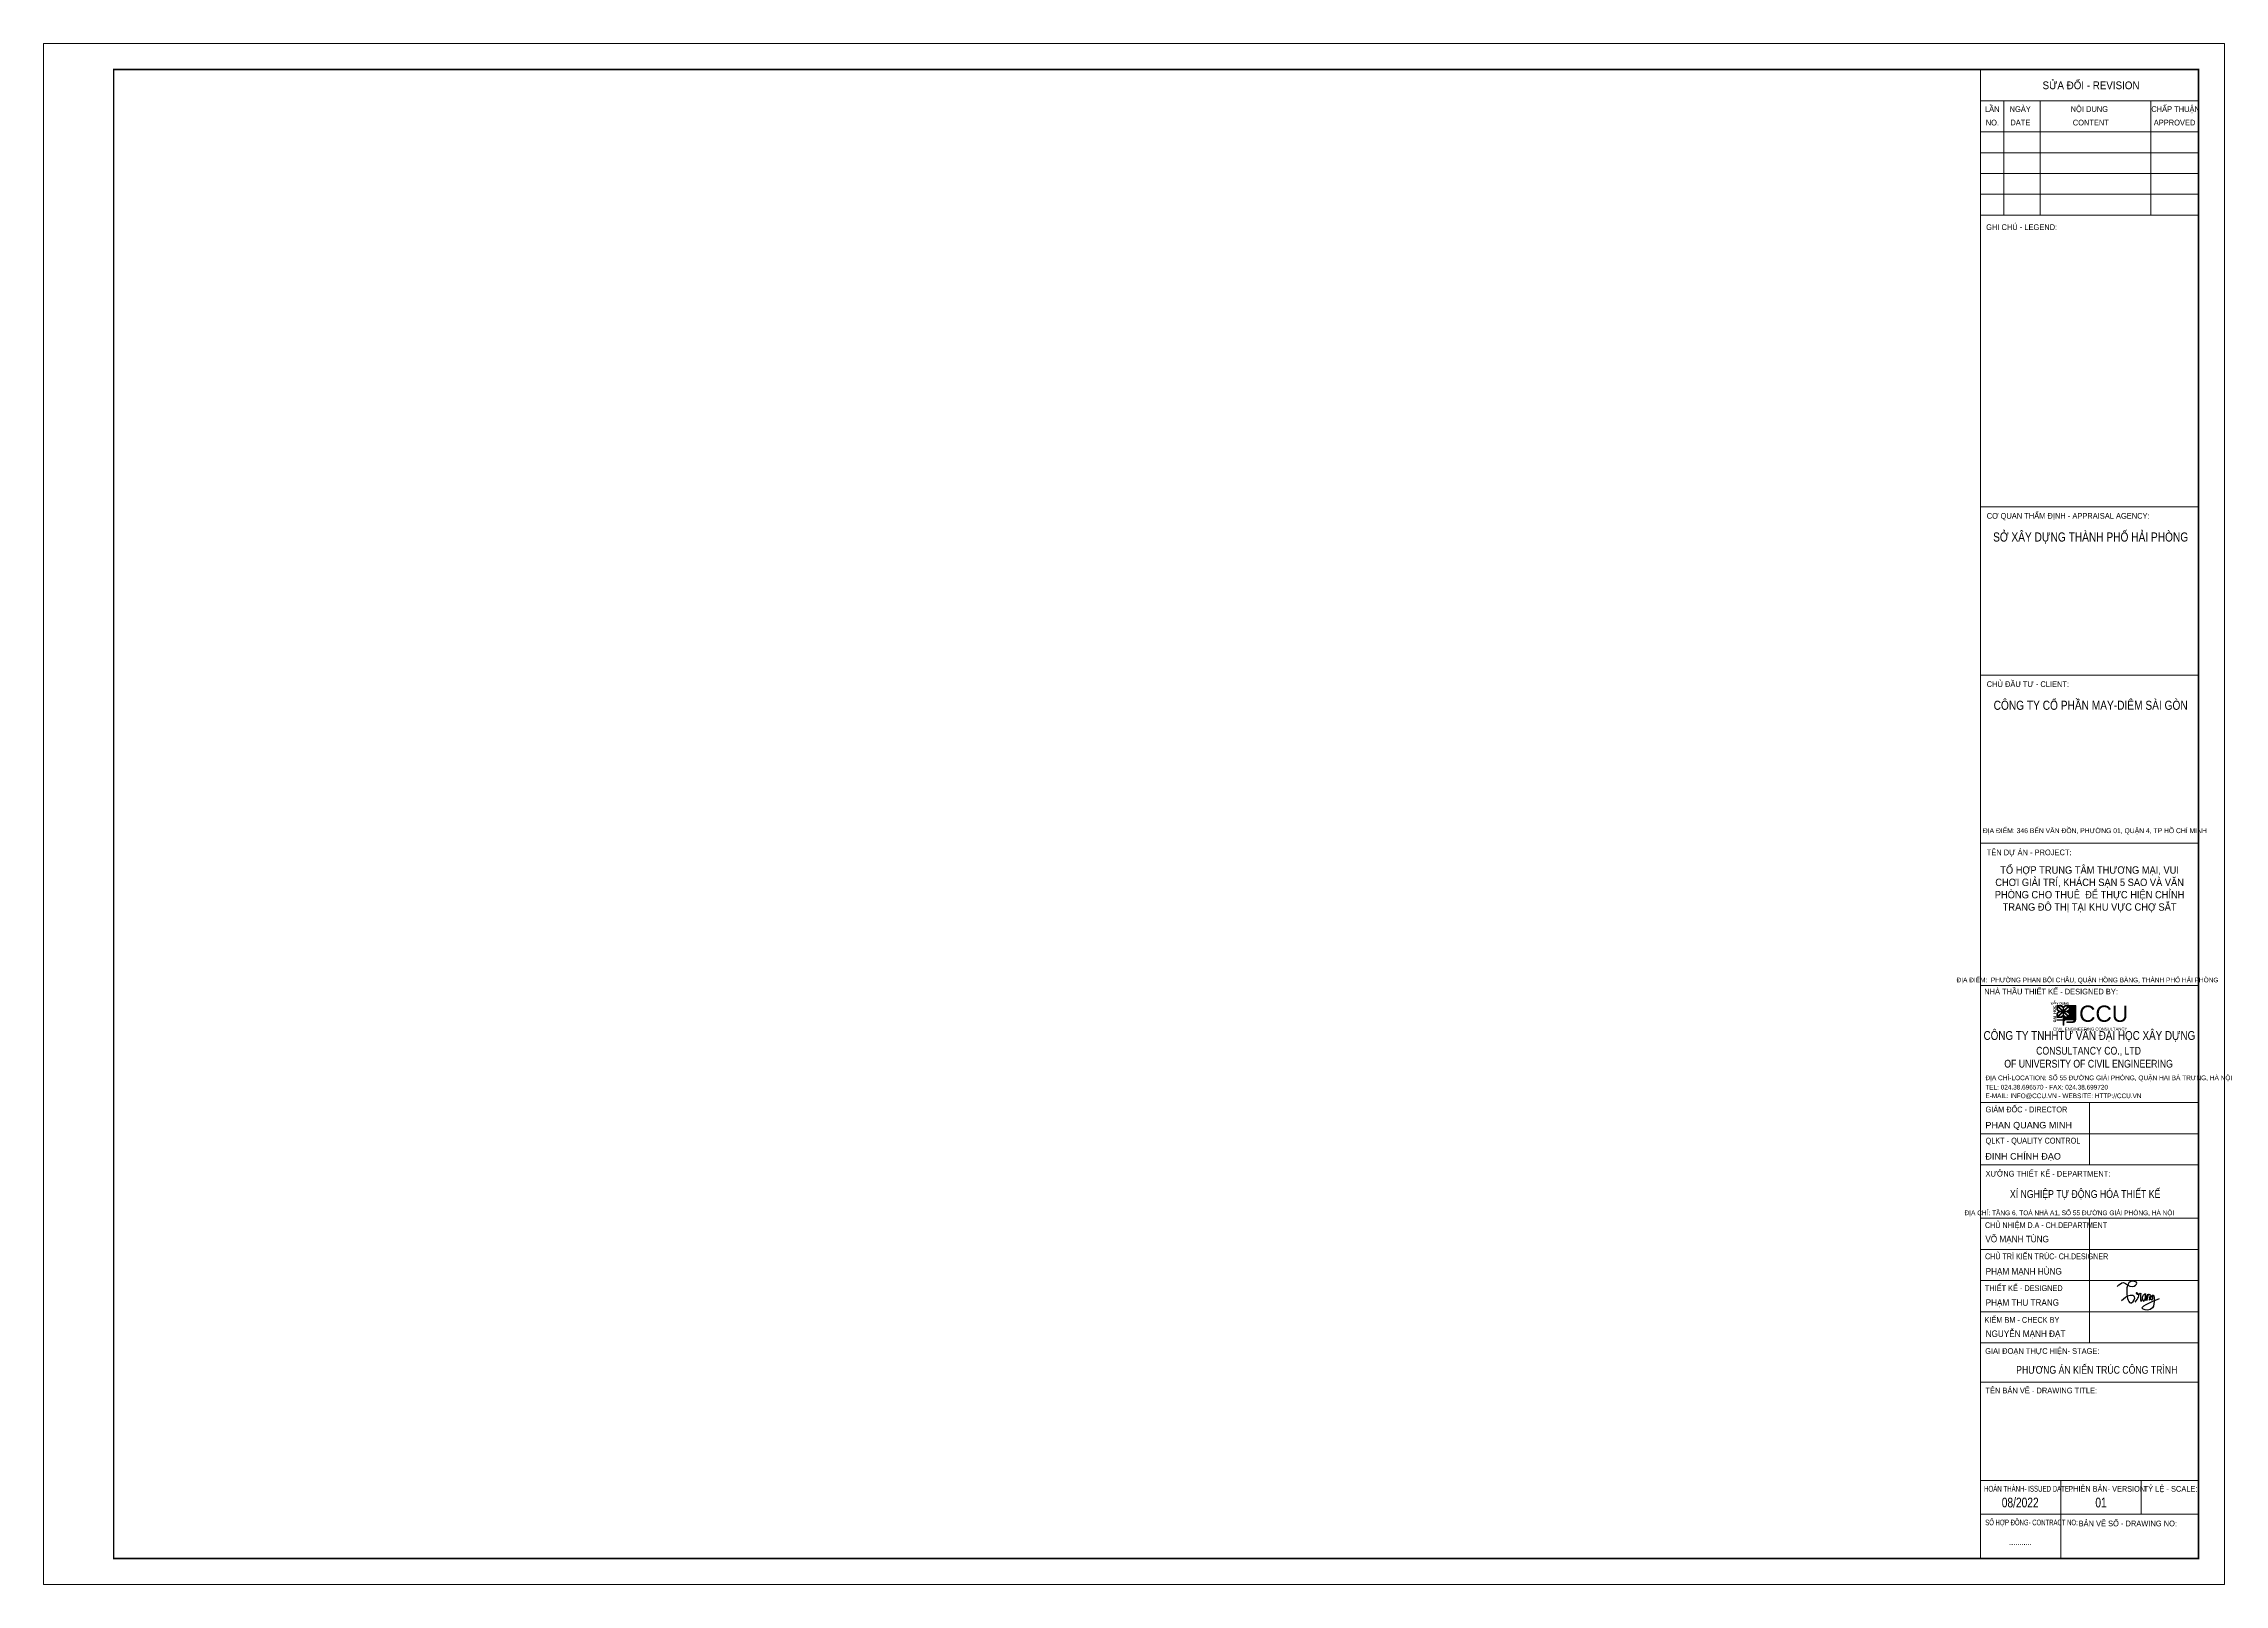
# Model space of a CAD drawing. Header units: millimetres. Extents: x 500704 to 501545, y -913 to -319.
import ezdxf
from ezdxf.enums import TextEntityAlignment as Align

# ---------------------------------------------------------------- set-up
doc = ezdxf.new("R2010")
doc.units = ezdxf.units.MM
doc.header["$MEASUREMENT"] = 0
doc.layers.get('0').update_dxf_attribs({"lineweight": 5})
doc.layers.get('DEFPOINTS').update_dxf_attribs({"color": 255, "lineweight": 0})
for name, color, linetype, lineweight in [('khung', 7, 'Continuous', 60), ('KT-Chu viet', 255, 'Continuous', 20), ('KT-Net thay', 7, 'Continuous', 15), ('TEXT', 7, 'Continuous', 5)]:
    doc.layers.add(name, color=color, linetype=linetype, lineweight=lineweight)
doc.styles.add('51KHUNG TEN$0$khung ten A1$1$Standard', font='', dxfattribs={"width": 0.9})
doc.styles.add('Arial', font='arial.ttf')
doc.styles.add('Khung ten KT A2$0$Khung A2$0$Khung A2$0$khung ten A1$1$Standard', font='')
doc.styles.add('SD-T2-B', font='arialbd.ttf')
doc.styles.get('51KHUNG TEN$0$khung ten A1$1$Standard').set_extended_font_data('.VnArialH')
doc.styles.get('Khung ten KT A2$0$Khung A2$0$Khung A2$0$khung ten A1$1$Standard').set_extended_font_data('.VnArialH')

# ---------------------------------------------------------------- blocks, each defined once
blk = doc.blocks.new('A$C067E0FED')
at = {"ltscale": 500, "true_color": 0x0e489d}
h = blk.add_hatch(color=154, dxfattribs=at)
h.dxf.hatch_style = 1
h.paths.add_polyline_path([(933, 986), (707, 985), (538, 985), (471, 921), (405, 985), (235, 985), (235, 835), (311, 766), (235, 697), (235, 547), (405, 547), (471, 611), (471, 459), (235, 459), (235, 444), (471, 444), (471, 256), (491, 256), (491, 371, -0.414197), (571, 451), (886, 452, -0.350385), (804, 386), (605, 386), (605, 363), (833, 363, 0.414214), (933, 463)])
h.paths.add_polyline_path([(687, 688), (687, 579), (497, 756), (613, 756)], flags=16)
h.paths.add_polyline_path([(613, 776), (497, 776), (687, 953), (687, 844)], flags=16)
h.paths.add_polyline_path([(671, 567), (546, 567), (481, 629), (481, 743)], flags=16)
h.paths.add_polyline_path([(481, 789), (481, 903), (546, 965), (671, 965)], flags=16)
h.paths.add_polyline_path([(461, 629), (397, 567), (271, 567), (461, 743)], flags=16)
h.paths.add_polyline_path([(461, 789), (271, 965), (397, 965), (461, 903)], flags=16)
h.paths.add_polyline_path([(446, 756), (255, 579), (255, 688), (329, 756)], flags=16)
h.paths.add_polyline_path([(446, 776), (329, 776), (255, 844), (255, 953)], flags=16)
at = {"color": 154, "ltscale": 500, "true_color": 0x0e489d}
blk.add_line((707, 985), (933, 986), dxfattribs=at)
for points in [[(235, 835), (235, 985), (405, 985), (471, 921)], [(311, 766), (235, 835)], [(329, 776), (255, 844), (255, 953), (446, 776)], [(461, 903), (461, 789), (271, 965), (397, 965), (461, 903)], [(707, 985), (538, 985), (471, 921)], [(481, 903), (481, 789), (671, 965), (546, 965), (481, 903)], [(613, 776), (687, 844), (687, 953), (497, 776)], [(311, 766), (235, 697)], [(235, 697), (235, 547)], [(235, 697), (235, 547), (405, 547), (471, 611)], [(471, 459), (235, 459), (235, 444), (471, 444)], [(329, 756), (255, 688), (255, 579), (446, 756)], [(461, 629), (461, 743), (271, 567), (397, 567), (461, 629)], [(329, 776), (446, 776)], [(446, 756), (329, 756)], [(471, 611), (471, 459)], [(471, 444), (471, 256)], [(481, 629), (481, 743), (671, 567), (546, 567), (481, 629)], [(497, 776), (613, 776)], [(613, 756), (687, 688), (687, 579), (497, 756)], [(613, 756), (497, 756)]]:
    blk.add_lwpolyline(points, dxfattribs=at)
for points in [[(804, 386), (605, 386), (605, 363), (833, 363, 0.414214), (933, 463), (933, 986)], [(471, 256), (491, 256), (491, 371, -0.414214), (571, 451), (886, 452)]]:
    blk.add_lwpolyline(points, format="xyb", dxfattribs=at)
blk.add_arc((804, 470), 84.2, 270.14318, 347.38186, dxfattribs=at)
at = {"color": 154, "ltscale": 500, "true_color": 0x0e489d, "attachment_point": 1, "style": 'Khung ten KT A2$0$Khung A2$0$Khung A2$0$khung ten A1$1$Standard'}
for s, width, insert, char_height in [('{\\fArial|b1|i0|c0|p34;X}', 3266, (2, 1101), 85), ('{\\fArial|b1|i0|c0|p34;Â  }', 3266, (96, 1148), 105), ('{\\fArial|b1|i0|c0|p34;Y DỰNG}', 3266, (211, 1101), 85), ('CCU', 237, (1060, 986), 602.6), ('CIVIL ENGINEERING CONSULTANCY', 3266, (93, 170), 112)]:
    blk.add_mtext_dynamic_manual_height_columns(s, width=width, gutter_width=17.5, heights=[0], dxfattribs=dict(at, insert=insert, char_height=char_height))
at = {"color": 154, "ltscale": 500, "true_color": 0x0e489d, "insert": (98, 363), "char_height": 100, "attachment_point": 1, "rotation": 90, "style": 'Khung ten KT A2$0$Khung A2$0$Khung A2$0$khung ten A1$1$Standard'}
blk.add_mtext_dynamic_manual_height_columns('{\\fArial|b1|i0|c0|p34;ĐẠI  HỌC }', width=3266, gutter_width=17.5, heights=[0], dxfattribs=at)

msp = doc.modelspace()

# ---------------------------------------------------------------- linework, layer by layer
for p, q in [((501450.74, -329.37), (501450.74, -903.36)), ((501450.74, -329.37), (501450.74, -903.36)), ((501450.74, -341.38), (501534.84, -341.38)), ((501450.74, -341.38), (501534.84, -341.38)), ((501459.75, -385.44), (501459.75, -341.38)), ((501459.75, -385.44), (501459.75, -341.38)), ((501473.77, -385.44), (501473.77, -341.38)), ((501473.77, -385.44), (501473.77, -341.38)), ((501516.48, -385.44), (501516.48, -341.38)), ((501450.74, -353.4), (501534.84, -353.4)), ((501450.74, -353.4), (501534.84, -353.4)), ((501450.74, -361.41), (501534.84, -361.41)), ((501450.74, -361.41), (501534.84, -361.41)), ((501450.74, -369.42), (501534.84, -369.42)), ((501450.74, -369.42), (501534.84, -369.42)), ((501450.74, -377.43), (501534.84, -377.43)), ((501450.74, -377.43), (501534.84, -377.43)), ((501450.74, -385.44), (501534.84, -385.44)), ((501450.74, -385.44), (501534.84, -385.44)), ((501450.74, -497.91), (501534.84, -497.91)), ((501450.74, -562.78), (501534.84, -562.78)), ((501450.74, -627.65), (501534.84, -627.65)), ((501450.74, -682.55), (501534.84, -682.55)), ((501450.74, -727.6), (501534.84, -727.6)), ((501492.79, -727.6), (501492.79, -751.63)), ((501450.74, -739.62), (501534.84, -739.62)), ((501450.74, -739.62), (501534.84, -739.62)), ((501450.74, -751.63), (501534.84, -751.63)), ((501450.74, -751.63), (501534.84, -751.63)), ((501450.74, -751.63), (501534.84, -751.63)), ((501450.74, -751.63), (501534.84, -751.63)), ((501450.74, -751.63), (501534.84, -751.63)), ((501450.74, -751.63), (501534.84, -751.63)), ((501450.74, -772.2), (501534.84, -772.2)), ((501450.74, -772.2), (501534.84, -772.2)), ((501492.79, -772.2), (501492.79, -820.26)), ((501450.74, -784.21), (501534.84, -784.21)), ((501450.74, -796.23), (501534.84, -796.23)), ((501450.74, -796.23), (501534.84, -796.23)), ((501450.74, -796.23), (501534.84, -796.23)), ((501450.74, -796.23), (501534.84, -796.23)), ((501450.74, -808.24), (501534.84, -808.24)), ((501450.74, -808.24), (501534.84, -808.24)), ((501450.74, -820.26), (501534.84, -820.26)), ((501450.74, -820.26), (501534.84, -820.26)), ((501450.74, -835.42), (501534.84, -835.42)), ((501450.74, -835.42), (501534.84, -835.42)), ((501450.74, -835.42), (501534.84, -835.42)), ((501450.74, -873.32), (501534.84, -873.32)), ((501450.74, -873.32), (501534.84, -873.32)), ((501481.72, -873.32), (501481.72, -903.36)), ((501512.76, -873.32), (501512.76, -886.34)), ((501450.74, -886.34), (501534.84, -886.34)), ((501450.74, -886.34), (501534.84, -886.34))]:
    msp.add_line(p, q)
at = {"lineweight": 30}
for points in [[(501503.53, -798.5), (501505.89, -797.05), (501509.4, -798.55), (501511.08, -797.19), (501509.67, -796.46), (501507.17, -800.78), (501509.08, -804.78), (501510.24, -802.46), (501508.55, -802.03), (501505.22, -804.11)], [(501510.38, -804.55), (501511.3, -801.11), (501510.78, -800.91), (501511.66, -801.58), (501512.39, -801.13), (501512.53, -803.81), (501512.68, -804.17), (501513.2, -803.39)], [(501514.36, -801.32), (501513.37, -802.15), (501513.2, -803.39), (501513.6, -804.14), (501514.4, -802.74), (501514.36, -801.32), (501514.37, -803.95), (501514.84, -802.65), (501515.36, -801.44), (501515.05, -803.37), (501514.9, -803.91), (501515.79, -801.49), (501516.22, -801.76), (501516.11, -802.21), (501515.93, -803.86), (501516.88, -802.24), (501517.41, -801.91), (501516.72, -802.32), (501516.41, -803.35), (501516.86, -803.72), (501517.31, -802.76), (501517.44, -802), (501517.08, -806.8), (501513.5, -807.31), (501519.78, -803.16)]]:
    msp.add_spline(points, degree=3, dxfattribs=at)
at = {"layer": 'DEFPOINTS'}
msp.add_lwpolyline([(500703.84, -319.37), (501544.84, -319.37), (501544.84, -913.37), (500703.84, -913.37)], close=True, dxfattribs=at)
at = {"layer": 'KT-Net thay', "const_width": 0.6}
msp.add_lwpolyline([(500730.84, -903.37), (501534.84, -903.37), (501534.84, -329.37), (500730.84, -329.37)], close=True, dxfattribs=at)

# ---------------------------------------------------------------- block references
at = {"color": 1, "xscale": 0.01038034285714286, "yscale": 0.01038034285714286, "zscale": 0.01038034285714286}
msp.add_blockref('A$C067E0FED', (501477.82, -700.46), dxfattribs=at)

# ---------------------------------------------------------------- texts
at = {"color": 2, "style": '51KHUNG TEN$0$khung ten A1$1$Standard'}
for s, height, width, p in [('c¬ quan thÈm ®Þnh - appraisal agency:', 2.2026, 0.9, (501453.18, -502.53)), ('chñ ®Çu t\xad - client:', 2.2026, 0.9, (501453.18, -567.4)), ('Tªn dù ¸n - project:', 2.2026, 0.9, (501453.18, -632.27)), ('nhµ thÇu thiÕt kÕ - designed by:', 2.2026, 0.9, (501452.23, -685.93)), ('®Þa chØ-LOCATION: sè 55 ®\xadêng gi¶i phãng, quËn hai bµ tr\xadng, hµ néi', 1.8, 0.8, (501452.67, -718.99)), ('TEL: 024.38.696570 - FAX: 024.38.699720', 1.8, 0.9, (501452.67, -722.59)), ('E-MAIL: INFO@CCU.VN - WEBSITE: HTTP://CCU.VN', 1.8, 0.9, (501452.67, -725.92)), ('gi¸m ®èc - director ', 2.2527, 0.75, (501452.73, -731.41)), ('QLKT - quality control', 2.2527, 0.75, (501452.73, -743.43)), ('x¦ëng thiÕt kÕ - department:', 2.2026, 0.9, (501452.73, -756.15)), ('Chñ nhiÖm d.a - ch.department', 2.2527, 0.7, (501452.54, -776.01)), ('Chñ tr× KIÕN TRóC- ch.designer', 2.2527, 0.7, (501452.54, -788.03)), ('ThiÕt kÕ - designed', 2.2527, 0.75, (501452.49, -800.3)), ('KiÓm BM - check by', 2.2527, 0.75, (501452.34, -812.53)), ('giai ®o¹n thùc hiÖn- stage:', 2.2026, 0.9, (501452.59, -824.51)), ('tªn b¶n vÏ - drawing title:', 2.2026, 0.9, (501452.68, -839.73)), ('Hoµn thµnh- issued date : ', 2.2527, 0.6, (501452.16, -877.64)), ('phiªn b¶n- version:', 2.2026, 0.8, (501484.66, -877.64)), ('01', 3.754, 0.75, (501495.08, -883.69)), ('tû lÖ - scale:', 2.2026, 0.9, (501513.67, -877.64)), ('sè hîp ®ång- CONTRACT NO:', 2.2026, 0.6, (501452.62, -890.6)), ('B¶n vÏ sè - drawing no:', 2.2026, 0.9, (501488.62, -891))]:
    msp.add_text(s, height=height, dxfattribs=dict(at, width=width)).set_placement(p)
at = {"style": '51KHUNG TEN$0$khung ten A1$1$Standard'}
for s, p in [('phan quang minh', (501452.67, -737.57)), ('§INH CHÝNH §¹O', (501452.67, -749.59))]:
    msp.add_text(s, height=2.503, dxfattribs=at).set_placement(p)
at = {"color": 2, "style": '51KHUNG TEN$0$khung ten A1$1$Standard', "width": 0.8}
msp.add_text('xÝ nghiÖp tù ®éng hãa thiÕt kÕ', height=3, dxfattribs=at).set_placement((501491.14, -762.89), align=Align.MIDDLE_CENTER)
at = {"color": 2, "style": '51KHUNG TEN$0$khung ten A1$1$Standard'}
for s, height, width, p in [('®Þa chØ: tÇng 6, toµ nhµ a1, sè 55 ®\xadêng gi¶i phãng, hµ néi', 1.8021, 0.8, (501485.06, -771.03)), ('08/2022', 3.754, 0.75, (501466.1, -883.69)), ('...........', 2.8033, 0.7, (501466.17, -898.18))]:
    msp.add_text(s, height=height, dxfattribs=dict(at, width=width)).set_placement(p, align=Align.CENTER)
at = {"style": '51KHUNG TEN$0$khung ten A1$1$Standard'}
for s, height, width, p in [('vâ m¹nh tïng', 2.503, 0.9, (501452.67, -781.49)), ('ph¹m m¹nh hïng', 2.503, 0.9, (501452.77, -793.94)), ('nguyÔn m¹nh ®¹t', 2.503, 0.9, (501452.77, -817.97)), ('PH¦¥NG ¸N KIÕN TRóC C¤NG TR×NH', 3, 0.8, (501464.55, -832.16))]:
    msp.add_text(s, height=height, dxfattribs=dict(at, width=width)).set_placement(p)
at = {"color": 1, "style": '51KHUNG TEN$0$khung ten A1$1$Standard', "width": 0.9}
msp.add_text('ph¹m THU TRANG', height=2.503, dxfattribs=at).set_placement((501452.77, -805.95))
at = {"insert": (501451.68, -621.84), "char_height": 1.9, "width": 83.1579, "attachment_point": 1, "style": '51KHUNG TEN$0$khung ten A1$1$Standard'}
msp.add_mtext('§ÞA ®iÓm: 346 BÕN V¢N §åN, PH¦êNG 01, QUËN 4, TP Hå CHÝ MINH', dxfattribs=at)
at = {"color": 2, "insert": (501492.79, -700.05), "char_height": 3.4, "width": 84.1, "attachment_point": 2, "style": '51KHUNG TEN$0$khung ten A1$1$Standard'}
msp.add_mtext('{\\W0.8;c«ng ty Tnhht\xad vÊn ®¹i häc x©y dùng\\W1; }', dxfattribs=at)
at = {"color": 4, "insert": (501492.46, -706.14), "char_height": 3, "width": 102.0861, "attachment_point": 2, "style": '51KHUNG TEN$0$khung ten A1$1$Standard'}
msp.add_mtext('{\\W0.8;CONSULTANCY CO., LTD \\POF UNIVERSITY OF CIVIL ENGINEERING}', dxfattribs=at)
at = {"layer": 'khung', "style": 'Arial', "width": 0.8}
msp.add_text('ĐỊA ĐIỂM:  PHƯỜNG PHAN BỘI CHÂU, QUẬN HỒNG BÀNG, THÀNH PHỐ HẢI PHÒNG', height=1.8, dxfattribs=at).set_placement((501492.06, -681.26), align=Align.CENTER)
at = {"layer": 'KT-Chu viet', "color": 2, "style": '51KHUNG TEN$0$khung ten A1$1$Standard', "width": 0.9}
for s, height, p in [('söa ®æi - revision', 3, (501474.72, -336.94)), ('LÇn', 2.203, (501452.52, -345.7)), ('ngµy', 2.203, (501462.02, -345.7)), ('Néi dung', 2.203, (501485.55, -345.69)), ('chÊp thuËn', 2.203, (501516.66, -345.7)), ('Ghi chó - legend:', 2.2026, (501452.98, -391.23))]:
    msp.add_text(s, height=height, dxfattribs=at).set_placement(p)
at = {"layer": 'KT-Chu viet', "color": 4, "style": '51KHUNG TEN$0$khung ten A1$1$Standard', "width": 0.9}
for s, p in [('no.', (501452.8, -350.91)), ('date', (501462.31, -350.87)), (' content', (501485.57, -350.91)), ('approved', (501517.61, -350.91))]:
    msp.add_text(s, height=2.203, dxfattribs=at).set_placement(p)
at = {"layer": 'KT-Chu viet', "style": '51KHUNG TEN$0$khung ten A1$1$Standard', "width": 0.8}
for s, p in [('së x©y dùng thµnh phè h¶i phßng', (501493.27, -511.33)), ('C¤NG TY cæ phÇn may-diªm sµI gßn', (501493.27, -576.2))]:
    msp.add_text(s, height=3.5042, dxfattribs=at).set_placement(p, align=Align.CENTER)
at = {"layer": 'TEXT', "color": 7, "insert": (501492.87, -645.41), "char_height": 2.85, "attachment_point": 5, "style": 'SD-T2-B'}
msp.add_mtext_dynamic_manual_height_columns('{\\fArial|b0|i0|c0|p34;\\W0.9;TỔ HỢP TRUNG TÂM THƯƠNG MẠI, VUI CHƠI GIẢI TRÍ, KHÁCH SẠN 5 SAO VÀ VĂN PHÒNG CHO THUÊ  ĐỂ THỰC HIỆN CHỈNH TRANG ĐÔ THỊ TẠI KHU VỰC CHỢ SẮT}', width=78.6682, gutter_width=1, heights=[0], dxfattribs=at)

doc.saveas('drawing.dxf')
